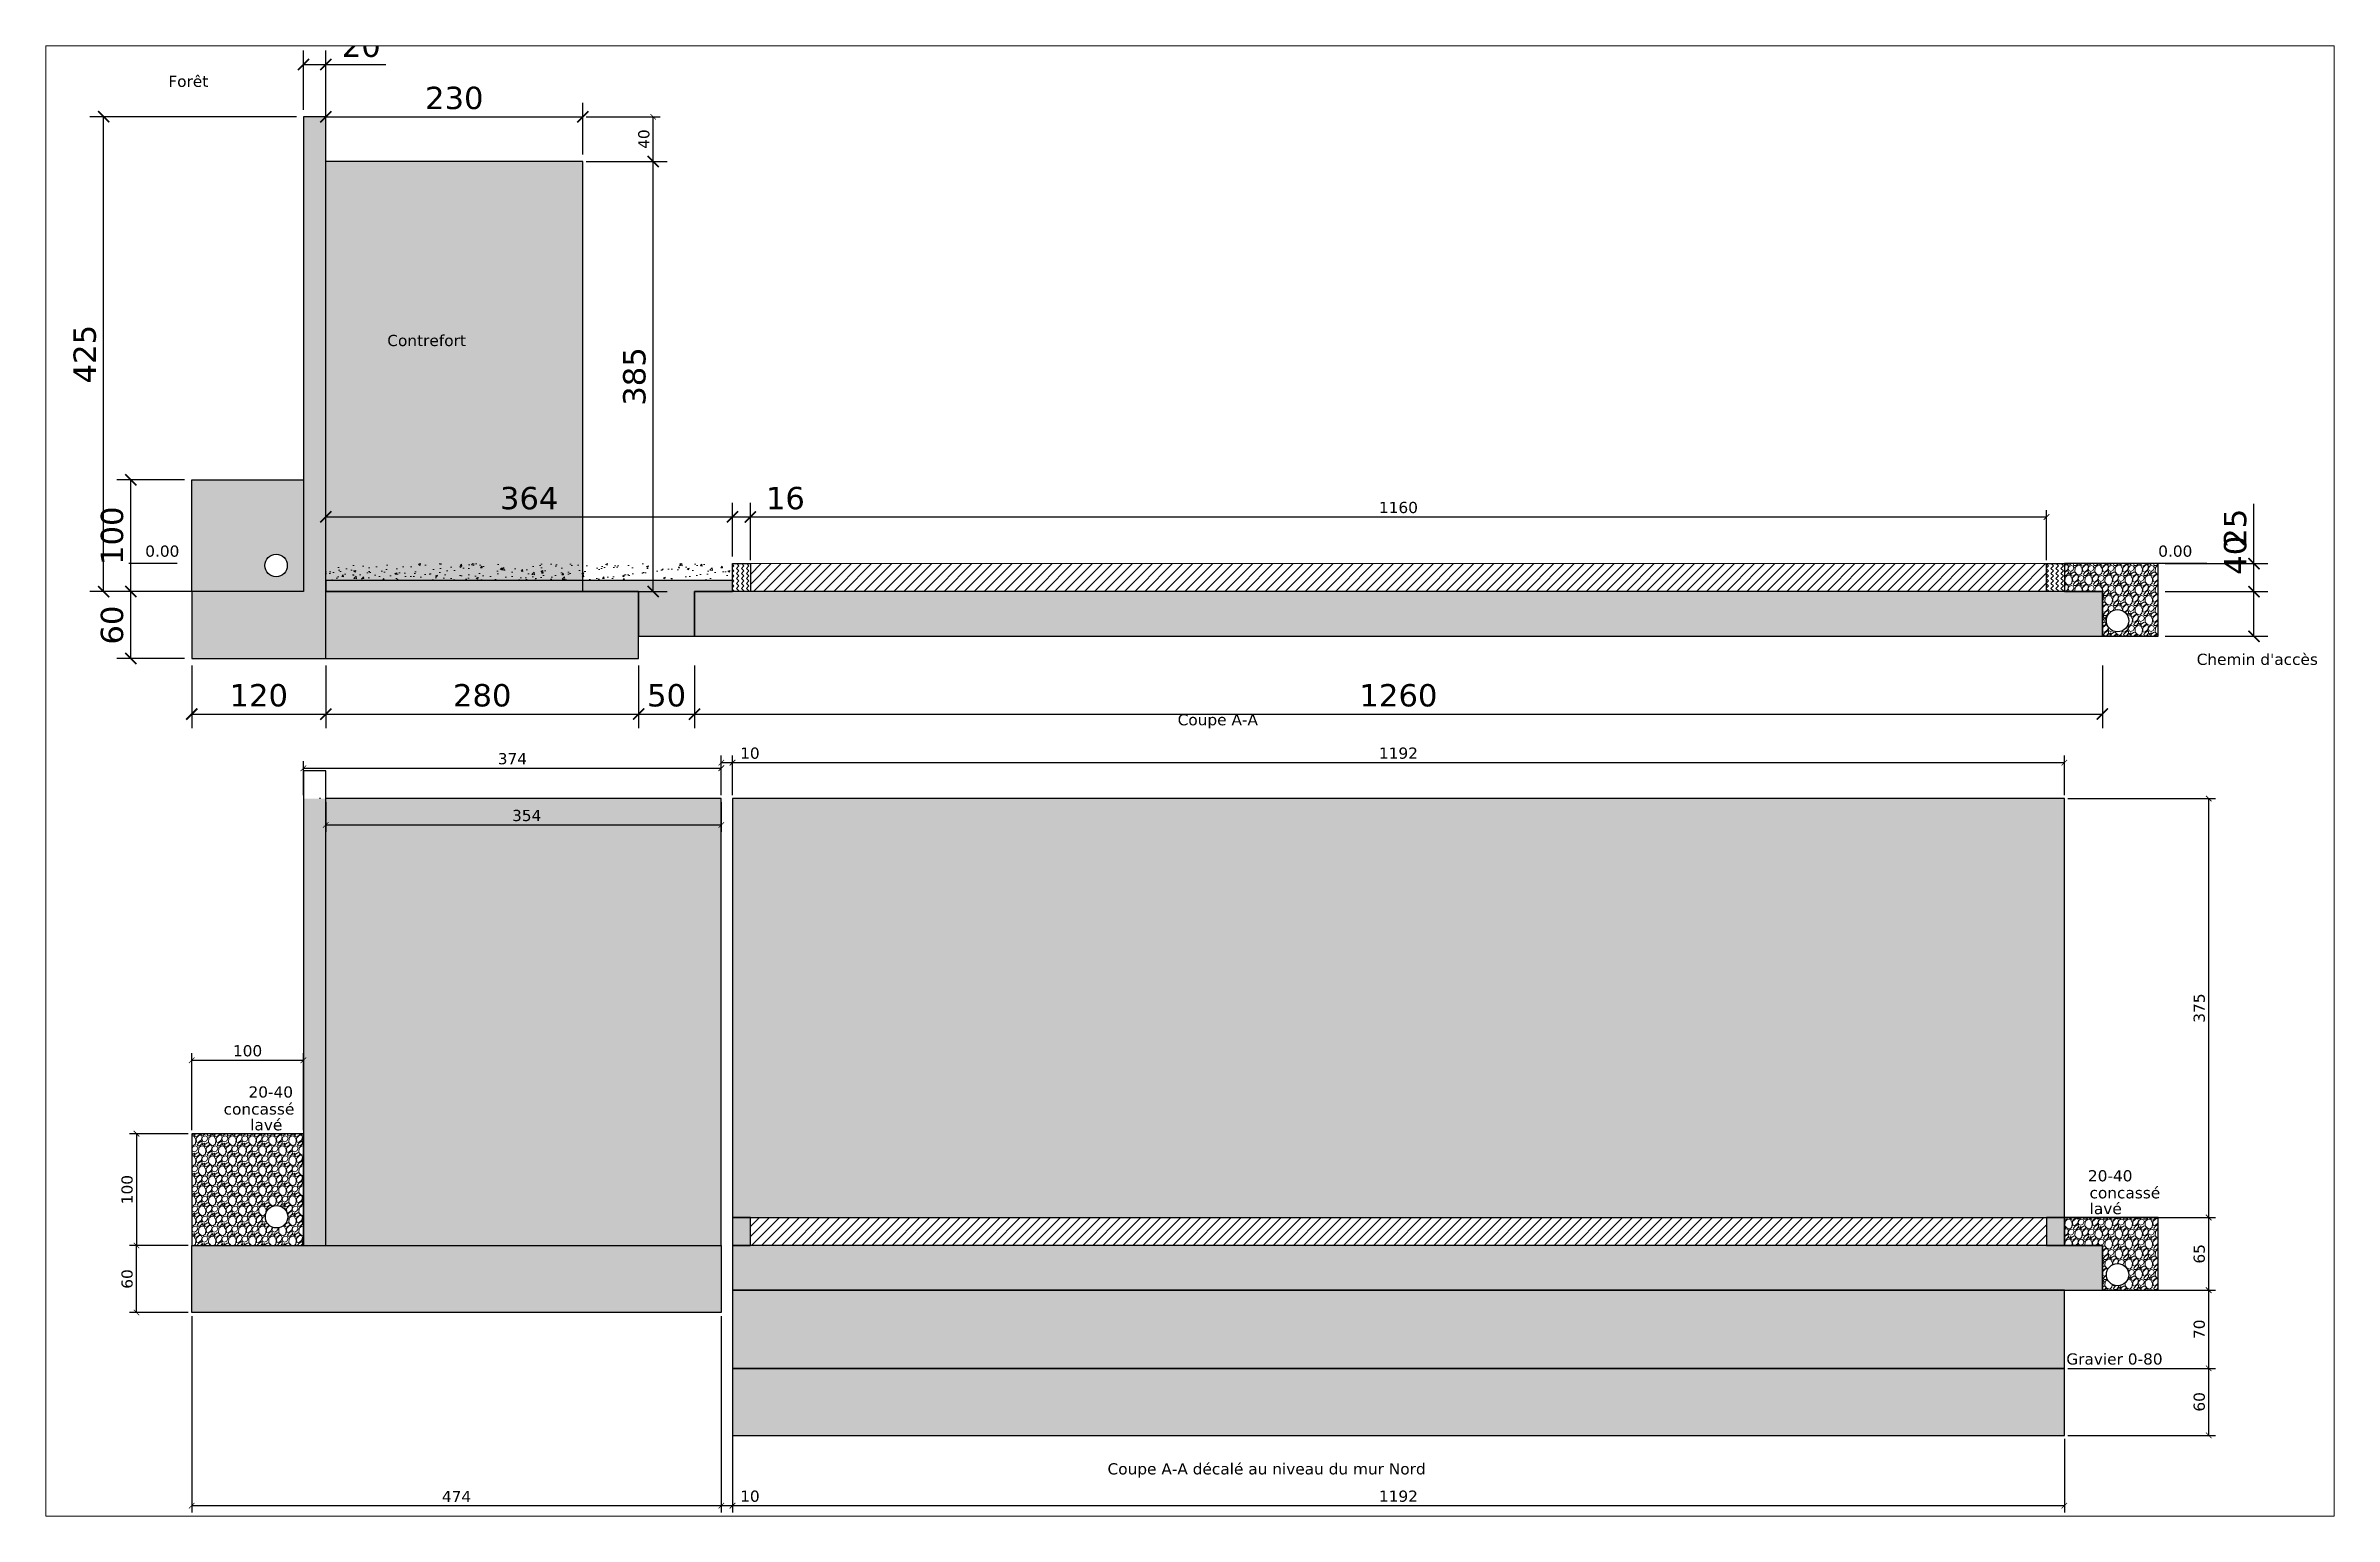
# Paper-space layout 'coupes-fondationA-A' of a CAD drawing. Header units: centimetres. Extents: x -77 to 333, y -24 to 239.
# The model-space entities are those that its viewports show. They can reach past a viewport. Long polylines and large blocks are cut down to what shows.
import ezdxf

# ---------------------------------------------------------------- set-up
doc = ezdxf.new("R2010")
doc.units = ezdxf.units.CM
doc.header["$PDMODE"] = 34
doc.header["$PDSIZE"] = 100
for name, color, linetype in [('Dimensions', 6, 'Continuous'), ('Gravier', 120, 'Continuous'), ('Isolant pourtour radier', 36, 'Continuous'), ('Misapor', 4, 'Continuous'), ('Mur de soutenement-fondations', 242, 'Continuous'), ('Title Block', 250, 'Continuous')]:
    doc.layers.add(name, color=color, linetype=linetype)
doc.layers.add('hatches', color=253, linetype='Continuous', lineweight=5)
doc.styles.add('Seb', font='Verdana.ttf')
doc.dimstyles.new('d', dxfattribs={"dimtxt": 1, "dimasz": 1, "dimexe": 1.25, "dimexo": 0.625, "dimtad": 1, "dimdec": 1, "dimlfac": 0.1, "dimtxsty": 'Seb', "dimblk": 'ARCHTICK', "dimblk1": 'ARCHTICK', "dimblk2": 'ARCHTICK', "dimcen": 2.5, "dimclrd": 256, "dimclre": 256, "dimadec": 0, "dimazin": 0, "dimtfac": 1, "dimtdec": 1, "dimtmove": 0, "dimatfit": 3, "dimldrblk": 'ARCHTICK', "dimfxl": 1, "dimlwd": -1, "dimlwe": -1, "dimarcsym": 0})
pattern_1 = [(95, (-7e-12, -38153.97), (140.09465, 117.55338), [19.05, -209.55]), (40, (-7e-12, -38153.97), (-160.01845, 110.17673), [15.24, -167.6406]), (145.45144, (11.67, -38144.18), (-19.9238, 227.7301), [16.19, -178.09024]), (91.1842, (-35.92, -38118.05), (221.41024, 161.9534), [28.575, -314.325]), (141.63556, (-17.47, -38104.56), (-7.0866, 342.82676), [24.285, -267.1356]), (36.18415, (-35.92, -38118.05), (-7.0866, 342.8268), [22.86, -251.4597]), (66, (-8.98, -38109.07), (179.51998, 34.89515), [19.05, -209.55]), (11, (-8.98, -38109.07), (-86.53993, 173.9412), [15.24, -167.64]), (116.45145, (5.98, -38106.16), (92.98005, 208.83634), [16.19, -178.08994]), (82.5, (-7e-12, -38153.97), (-57.60547, 61.973414), [0, -165.608, 0, -170.18, 0, -168.275]), (52.5, (-7e-12, -38153.97), (-23.58973, 118.087), [0, -97.028, 0, -161.798, 0, -64.135]), (12.5, (-40.05, -38194.024), (99.927863, 91.826196), [0, -63.5, 0, -198.12, 0, -262.89]), (2.5, (-58.01, -38211.98), (86.7639, 122.72239), [0, -82.55, 0, -131.572, 0, -186.69])]
pattern_2 = [(45, (0, 0), (4e-15, 44.9012806), [31.75, -31.75]), (135, (22.45, 22.45), (-44.9012806, 4e-15), [31.75, -31.75])]

# ---------------------------------------------------------------- blocks, each defined once
blk = doc.blocks.new('_ArchTick')
at = {"color": 0, "linetype": 'ByBlock', "const_width": 0.15}
blk.add_lwpolyline([(-0.5, -0.5), (0.5, 0.5)], dxfattribs=at)
blk = doc.blocks.new('*D151')
at = {"layer": 'Defpoints', "color": 0, "transparency": 16777216}
for p in [(59866, -105636), (60411, -105636), (60411, -106236)]:
    blk.add_point(p, dxfattribs=at)
at = {"layer": 'Dimensions', "transparency": 16777216}
for p, q in [((60348, -105636), (59741, -105636)), ((59866, -106236), (59866, -105636)), ((60348, -106236), (59741, -106236))]:
    blk.add_line(p, q, dxfattribs=at)
at = {"layer": 'Dimensions', "transparency": 16777216, "xscale": 100, "yscale": 100, "zscale": 100}
for p, rotation in [((59866, -105636), 90), ((59866, -106236), 270)]:
    blk.add_blockref('_ArchTick', p, dxfattribs=dict(at, rotation=rotation))
at = {"layer": 'Dimensions', "color": 0, "transparency": 16777216, "insert": (59699, -105936), "char_height": 200, "attachment_point": 5, "rotation": 90, "style": 'Seb'}
blk.add_mtext('60', dxfattribs=at)
blk = doc.blocks.new('*D152')
at = {"layer": 'Defpoints', "color": 0, "transparency": 16777216}
for p in [(59866, -104636), (60411, -104636), (60411, -105636)]:
    blk.add_point(p, dxfattribs=at)
at = {"layer": 'Dimensions', "transparency": 16777216}
for p, q in [((60348, -104636), (59741, -104636)), ((59866, -105636), (59866, -104636)), ((60348, -105636), (59741, -105636))]:
    blk.add_line(p, q, dxfattribs=at)
at = {"layer": 'Dimensions', "transparency": 16777216, "xscale": 100, "yscale": 100, "zscale": 100}
for p, rotation in [((59866, -104636), 90), ((59866, -105636), 270)]:
    blk.add_blockref('_ArchTick', p, dxfattribs=dict(at, rotation=rotation))
at = {"layer": 'Dimensions', "color": 0, "transparency": 16777216, "insert": (59699, -105136), "char_height": 200, "attachment_point": 5, "rotation": 90, "style": 'Seb'}
blk.add_mtext('100', dxfattribs=at)
blk = doc.blocks.new('*D153')
at = {"layer": 'Defpoints', "color": 0, "transparency": 16777216}
for p in [(59623, -101386), (61411, -101386), (61411, -105636)]:
    blk.add_point(p, dxfattribs=at)
at = {"layer": 'Dimensions', "transparency": 16777216}
for p, q in [((61348, -101386), (59498, -101386)), ((59623, -105636), (59623, -101386)), ((61348, -105636), (59498, -105636))]:
    blk.add_line(p, q, dxfattribs=at)
at = {"layer": 'Dimensions', "transparency": 16777216, "xscale": 100, "yscale": 100, "zscale": 100}
for p, rotation in [((59623, -101386), 90), ((59623, -105636), 270)]:
    blk.add_blockref('_ArchTick', p, dxfattribs=dict(at, rotation=rotation))
at = {"layer": 'Dimensions', "color": 0, "transparency": 16777216, "insert": (59455, -103511), "char_height": 200, "attachment_point": 5, "rotation": 90, "style": 'Seb'}
blk.add_mtext('425', dxfattribs=at)
blk = doc.blocks.new('*D154')
at = {"layer": 'Defpoints', "color": 0, "transparency": 16777216}
for p in [(63911, -101786), (64541, -101786), (63911, -105636)]:
    blk.add_point(p, dxfattribs=at)
at = {"layer": 'Dimensions', "transparency": 16777216}
for p, q in [((63973, -101786), (64666, -101786)), ((64541, -105636), (64541, -101786)), ((63973, -105636), (64666, -105636))]:
    blk.add_line(p, q, dxfattribs=at)
at = {"layer": 'Dimensions', "transparency": 16777216, "xscale": 100, "yscale": 100, "zscale": 100}
for p, rotation in [((64541, -101786), 90), ((64541, -105636), 270)]:
    blk.add_blockref('_ArchTick', p, dxfattribs=dict(at, rotation=rotation))
at = {"layer": 'Dimensions', "color": 0, "transparency": 16777216, "insert": (64374, -103711), "char_height": 200, "attachment_point": 5, "rotation": 90, "style": 'Seb'}
blk.add_mtext('385', dxfattribs=at)
blk = doc.blocks.new('*D155')
at = {"layer": 'Defpoints', "color": 0, "transparency": 16777216}
for p in [(63911, -101386), (61611, -101786), (63911, -101786)]:
    blk.add_point(p, dxfattribs=at)
at = {"layer": 'Dimensions', "transparency": 16777216}
for p, q in [((61611, -101723), (61611, -101261)), ((63911, -101723), (63911, -101261)), ((61611, -101386), (63911, -101386))]:
    blk.add_line(p, q, dxfattribs=at)
at = {"layer": 'Dimensions', "transparency": 16777216, "xscale": 100, "yscale": 100, "zscale": 100, "rotation": 180}
blk.add_blockref('_ArchTick', (61611, -101386), dxfattribs=at)
at = {"layer": 'Dimensions', "transparency": 16777216, "xscale": 100, "yscale": 100, "zscale": 100}
blk.add_blockref('_ArchTick', (63911, -101386), dxfattribs=at)
at = {"layer": 'Dimensions', "color": 0, "transparency": 16777216, "insert": (62761, -101219), "char_height": 200, "attachment_point": 5, "style": 'Seb'}
blk.add_mtext('230', dxfattribs=at)
blk = doc.blocks.new('*D156')
at = {"layer": 'Defpoints', "color": 0, "transparency": 16777216}
for p in [(65251, -104968), (61611, -105386), (65251, -105386)]:
    blk.add_point(p, dxfattribs=at)
at = {"layer": 'Dimensions', "transparency": 16777216}
for p, q in [((61611, -105323), (61611, -104843)), ((65251, -105323), (65251, -104843)), ((61611, -104968), (65251, -104968))]:
    blk.add_line(p, q, dxfattribs=at)
at = {"layer": 'Dimensions', "transparency": 16777216, "xscale": 100, "yscale": 100, "zscale": 100, "rotation": 180}
blk.add_blockref('_ArchTick', (61611, -104968), dxfattribs=at)
at = {"layer": 'Dimensions', "transparency": 16777216, "xscale": 100, "yscale": 100, "zscale": 100}
blk.add_blockref('_ArchTick', (65251, -104968), dxfattribs=at)
at = {"layer": 'Dimensions', "color": 0, "transparency": 16777216, "insert": (63431, -104801), "char_height": 200, "attachment_point": 5, "style": 'Seb'}
blk.add_mtext('364', dxfattribs=at)
blk = doc.blocks.new('*D157')
at = {"layer": 'Defpoints', "color": 0, "transparency": 16777216}
for p in [(65411, -104968), (65251, -105386), (65411, -105386)]:
    blk.add_point(p, dxfattribs=at)
at = {"layer": 'Dimensions', "transparency": 16777216}
for p, q in [((65251, -105323), (65251, -104843)), ((65411, -105323), (65411, -104843)), ((65251, -104968), (65411, -104968)), ((65411, -104968), (65937, -104968))]:
    blk.add_line(p, q, dxfattribs=at)
at = {"layer": 'Dimensions', "transparency": 16777216, "xscale": 100, "yscale": 100, "zscale": 100, "rotation": 180}
blk.add_blockref('_ArchTick', (65251, -104968), dxfattribs=at)
at = {"layer": 'Dimensions', "transparency": 16777216, "xscale": 100, "yscale": 100, "zscale": 100}
blk.add_blockref('_ArchTick', (65411, -104968), dxfattribs=at)
at = {"layer": 'Dimensions', "color": 0, "transparency": 16777216, "insert": (65724, -104801), "char_height": 200, "attachment_point": 5, "style": 'Seb'}
blk.add_mtext('16', dxfattribs=at)
blk = doc.blocks.new('*D158')
at = {"layer": 'Defpoints', "color": 0, "transparency": 16777216}
for p in [(60411, -106236), (61611, -106236), (61611, -106733)]:
    blk.add_point(p, dxfattribs=at)
at = {"layer": 'Dimensions', "transparency": 16777216}
for p, q in [((60411, -106298), (60411, -106858)), ((61611, -106298), (61611, -106858)), ((60411, -106733), (61611, -106733))]:
    blk.add_line(p, q, dxfattribs=at)
at = {"layer": 'Dimensions', "transparency": 16777216, "xscale": 100, "yscale": 100, "zscale": 100, "rotation": 180}
blk.add_blockref('_ArchTick', (60411, -106733), dxfattribs=at)
at = {"layer": 'Dimensions', "transparency": 16777216, "xscale": 100, "yscale": 100, "zscale": 100}
blk.add_blockref('_ArchTick', (61611, -106733), dxfattribs=at)
at = {"layer": 'Dimensions', "color": 0, "transparency": 16777216, "insert": (61011, -106566), "char_height": 200, "attachment_point": 5, "style": 'Seb'}
blk.add_mtext('120', dxfattribs=at)
blk = doc.blocks.new('*D159')
at = {"layer": 'Defpoints', "color": 0, "transparency": 16777216}
for p in [(61611, -106236), (64411, -106236), (64411, -106733)]:
    blk.add_point(p, dxfattribs=at)
at = {"layer": 'Dimensions', "transparency": 16777216}
for p, q in [((61611, -106298), (61611, -106858)), ((64411, -106298), (64411, -106858)), ((61611, -106733), (64411, -106733))]:
    blk.add_line(p, q, dxfattribs=at)
at = {"layer": 'Dimensions', "transparency": 16777216, "xscale": 100, "yscale": 100, "zscale": 100, "rotation": 180}
blk.add_blockref('_ArchTick', (61611, -106733), dxfattribs=at)
at = {"layer": 'Dimensions', "transparency": 16777216, "xscale": 100, "yscale": 100, "zscale": 100}
blk.add_blockref('_ArchTick', (64411, -106733), dxfattribs=at)
at = {"layer": 'Dimensions', "color": 0, "transparency": 16777216, "insert": (63011, -106566), "char_height": 200, "attachment_point": 5, "style": 'Seb'}
blk.add_mtext('280', dxfattribs=at)
blk = doc.blocks.new('*D160')
at = {"layer": 'Defpoints', "color": 0, "transparency": 16777216}
for p in [(64411, -106236), (64911, -106236), (64911, -106733)]:
    blk.add_point(p, dxfattribs=at)
at = {"layer": 'Dimensions', "transparency": 16777216}
for p, q in [((64411, -106298), (64411, -106858)), ((64911, -106298), (64911, -106858)), ((64411, -106733), (64911, -106733))]:
    blk.add_line(p, q, dxfattribs=at)
at = {"layer": 'Dimensions', "transparency": 16777216, "xscale": 100, "yscale": 100, "zscale": 100, "rotation": 180}
blk.add_blockref('_ArchTick', (64411, -106733), dxfattribs=at)
at = {"layer": 'Dimensions', "transparency": 16777216, "xscale": 100, "yscale": 100, "zscale": 100}
blk.add_blockref('_ArchTick', (64911, -106733), dxfattribs=at)
at = {"layer": 'Dimensions', "color": 0, "transparency": 16777216, "insert": (64661, -106566), "char_height": 200, "attachment_point": 5, "style": 'Seb'}
blk.add_mtext('50', dxfattribs=at)
blk = doc.blocks.new('*D161')
at = {"layer": 'Defpoints', "color": 0, "transparency": 16777216}
for p in [(64911, -106236), (77511, -106236), (77511, -106733)]:
    blk.add_point(p, dxfattribs=at)
at = {"layer": 'Dimensions', "transparency": 16777216}
for p, q in [((64911, -106298), (64911, -106858)), ((77511, -106298), (77511, -106858)), ((64911, -106733), (77511, -106733))]:
    blk.add_line(p, q, dxfattribs=at)
at = {"layer": 'Dimensions', "transparency": 16777216, "xscale": 100, "yscale": 100, "zscale": 100, "rotation": 180}
blk.add_blockref('_ArchTick', (64911, -106733), dxfattribs=at)
at = {"layer": 'Dimensions', "transparency": 16777216, "xscale": 100, "yscale": 100, "zscale": 100}
blk.add_blockref('_ArchTick', (77511, -106733), dxfattribs=at)
at = {"layer": 'Dimensions', "color": 0, "transparency": 16777216, "insert": (71211, -106566), "char_height": 200, "attachment_point": 5, "style": 'Seb'}
blk.add_mtext('1260', dxfattribs=at)
blk = doc.blocks.new('*D162')
at = {"layer": 'Defpoints', "color": 0, "transparency": 16777216}
for p in [(61611, -100919), (61411, -101386), (61611, -101386)]:
    blk.add_point(p, dxfattribs=at)
at = {"layer": 'Dimensions', "transparency": 16777216}
for p, q in [((61411, -101323), (61411, -100794)), ((61411, -100919), (61611, -100919)), ((61611, -101323), (61611, -100794)), ((61611, -100919), (62148, -100919))]:
    blk.add_line(p, q, dxfattribs=at)
at = {"layer": 'Dimensions', "transparency": 16777216, "xscale": 100, "yscale": 100, "zscale": 100, "rotation": 180}
blk.add_blockref('_ArchTick', (61411, -100919), dxfattribs=at)
at = {"layer": 'Dimensions', "transparency": 16777216, "xscale": 100, "yscale": 100, "zscale": 100}
blk.add_blockref('_ArchTick', (61611, -100919), dxfattribs=at)
at = {"layer": 'Dimensions', "color": 0, "transparency": 16777216, "insert": (61929, -100752), "char_height": 200, "attachment_point": 5, "style": 'Seb'}
blk.add_mtext('20', dxfattribs=at)
blk = doc.blocks.new('*D163')
at = {"layer": 'Defpoints', "color": 0, "transparency": 16777216}
for p in [(78011, -105636), (78868, -105636), (78011, -106036)]:
    blk.add_point(p, dxfattribs=at)
at = {"layer": 'Dimensions', "transparency": 16777216}
for p, q in [((78868, -105636), (78868, -105086)), ((78073, -105636), (78993, -105636)), ((78868, -106036), (78868, -105636)), ((78073, -106036), (78993, -106036))]:
    blk.add_line(p, q, dxfattribs=at)
at = {"layer": 'Dimensions', "transparency": 16777216, "xscale": 100, "yscale": 100, "zscale": 100}
for p, rotation in [((78868, -105636), 90), ((78868, -106036), 270)]:
    blk.add_blockref('_ArchTick', p, dxfattribs=dict(at, rotation=rotation))
at = {"layer": 'Dimensions', "color": 0, "transparency": 16777216, "insert": (78701, -105311), "char_height": 200, "attachment_point": 5, "rotation": 90, "style": 'Seb'}
blk.add_mtext('40', dxfattribs=at)
blk = doc.blocks.new('*D164')
at = {"layer": 'Defpoints', "color": 0, "transparency": 16777216}
for p in [(78011, -105386), (78868, -105386), (78011, -105636)]:
    blk.add_point(p, dxfattribs=at)
at = {"layer": 'Dimensions', "transparency": 16777216}
for p, q in [((78868, -105386), (78868, -104852)), ((78073, -105386), (78993, -105386)), ((78868, -105636), (78868, -105386)), ((78073, -105636), (78993, -105636))]:
    blk.add_line(p, q, dxfattribs=at)
at = {"layer": 'Dimensions', "transparency": 16777216, "xscale": 100, "yscale": 100, "zscale": 100}
for p, rotation in [((78868, -105386), 90), ((78868, -105636), 270)]:
    blk.add_blockref('_ArchTick', p, dxfattribs=dict(at, rotation=rotation))
at = {"layer": 'Dimensions', "color": 0, "transparency": 16777216, "insert": (78701, -105069), "char_height": 200, "attachment_point": 5, "rotation": 90, "style": 'Seb'}
blk.add_mtext('25', dxfattribs=at)
blk = doc.blocks.new('*D168')
at = {"layer": 'Defpoints', "color": 0}
for p in [(77011, -104968), (65411, -105386), (77011, -105386)]:
    blk.add_point(p, dxfattribs=at)
at = {"layer": 'Dimensions'}
for p, q in [((65411, -105355), (65411, -104906)), ((65411, -104968), (77011, -104968)), ((77011, -105355), (77011, -104906))]:
    blk.add_line(p, q, dxfattribs=at)
at = {"layer": 'Dimensions', "xscale": 50, "yscale": 50, "zscale": 50, "rotation": 180}
blk.add_blockref('_ArchTick', (65411, -104968), dxfattribs=at)
at = {"layer": 'Dimensions', "xscale": 50, "yscale": 50, "zscale": 50}
blk.add_blockref('_ArchTick', (77011, -104968), dxfattribs=at)
at = {"layer": 'Dimensions', "color": 0, "insert": (71211, -104884), "char_height": 100, "attachment_point": 5, "style": 'Seb'}
blk.add_mtext('1160', dxfattribs=at)
blk = doc.blocks.new('*D171')
at = {"layer": 'Defpoints', "color": 0}
for p in [(63911, -101386), (64541, -101386), (63911, -101786)]:
    blk.add_point(p, dxfattribs=at)
at = {"layer": 'Dimensions'}
for p, q in [((63942, -101386), (64604, -101386)), ((64541, -101786), (64541, -101386)), ((63942, -101786), (64604, -101786))]:
    blk.add_line(p, q, dxfattribs=at)
at = {"layer": 'Dimensions', "xscale": 50, "yscale": 50, "zscale": 50}
for p, rotation in [((64541, -101386), 90), ((64541, -101786), 270)]:
    blk.add_blockref('_ArchTick', p, dxfattribs=dict(at, rotation=rotation))
at = {"layer": 'Dimensions', "color": 0, "insert": (64458, -101586), "char_height": 100, "attachment_point": 5, "rotation": 90, "style": 'Seb'}
blk.add_mtext('40', dxfattribs=at)
blk = doc.blocks.new('*D180')
at = {"layer": 'Defpoints', "color": 0}
for p in [(60411, -112089), (65151, -112089), (65151, -113818)]:
    blk.add_point(p, dxfattribs=at)
at = {"layer": 'Dimensions'}
for p, q in [((60411, -112121), (60411, -113880)), ((65151, -112121), (65151, -113880)), ((60411, -113818), (65151, -113818))]:
    blk.add_line(p, q, dxfattribs=at)
at = {"layer": 'Dimensions', "xscale": 50, "yscale": 50, "zscale": 50, "rotation": 180}
blk.add_blockref('_ArchTick', (60411, -113818), dxfattribs=at)
at = {"layer": 'Dimensions', "xscale": 50, "yscale": 50, "zscale": 50}
blk.add_blockref('_ArchTick', (65151, -113818), dxfattribs=at)
at = {"layer": 'Dimensions', "color": 0, "insert": (62781, -113736), "char_height": 100, "attachment_point": 5, "style": 'Seb'}
blk.add_mtext('474', dxfattribs=at)
blk = doc.blocks.new('*D179')
at = {"layer": 'Defpoints', "color": 0}
for p in [(65151, -112089), (65251, -112089), (65251, -113818)]:
    blk.add_point(p, dxfattribs=at)
at = {"layer": 'Dimensions'}
for p, q in [((65151, -112121), (65151, -113880)), ((65251, -112121), (65251, -113880)), ((65151, -113818), (65251, -113818)), ((65251, -113818), (65513, -113818))]:
    blk.add_line(p, q, dxfattribs=at)
at = {"layer": 'Dimensions', "xscale": 50, "yscale": 50, "zscale": 50, "rotation": 180}
blk.add_blockref('_ArchTick', (65151, -113818), dxfattribs=at)
at = {"layer": 'Dimensions', "xscale": 50, "yscale": 50, "zscale": 50}
blk.add_blockref('_ArchTick', (65251, -113818), dxfattribs=at)
at = {"layer": 'Dimensions', "color": 0, "insert": (65407, -113734), "char_height": 100, "attachment_point": 5, "style": 'Seb'}
blk.add_mtext('10', dxfattribs=at)
blk = doc.blocks.new('*D177')
at = {"layer": 'Defpoints', "color": 0}
for p in [(61411, -109831), (60411, -110489), (61411, -110489)]:
    blk.add_point(p, dxfattribs=at)
at = {"layer": 'Dimensions'}
for p, q in [((60411, -110458), (60411, -109768)), ((61411, -110458), (61411, -109768)), ((60411, -109831), (61411, -109831))]:
    blk.add_line(p, q, dxfattribs=at)
at = {"layer": 'Dimensions', "xscale": 50, "yscale": 50, "zscale": 50, "rotation": 180}
blk.add_blockref('_ArchTick', (60411, -109831), dxfattribs=at)
at = {"layer": 'Dimensions', "xscale": 50, "yscale": 50, "zscale": 50}
blk.add_blockref('_ArchTick', (61411, -109831), dxfattribs=at)
at = {"layer": 'Dimensions', "color": 0, "insert": (60911, -109747), "char_height": 100, "attachment_point": 5, "style": 'Seb'}
blk.add_mtext('100', dxfattribs=at)
blk = doc.blocks.new('*D176')
at = {"layer": 'Defpoints', "color": 0}
for p in [(60411, -110489), (59917, -111489), (60411, -111489)]:
    blk.add_point(p, dxfattribs=at)
at = {"layer": 'Dimensions'}
for p, q in [((60380, -110489), (59855, -110489)), ((59917, -110489), (59917, -111489)), ((60380, -111489), (59855, -111489))]:
    blk.add_line(p, q, dxfattribs=at)
at = {"layer": 'Dimensions', "xscale": 50, "yscale": 50, "zscale": 50}
for p, rotation in [((59917, -110489), 90), ((59917, -111489), 270)]:
    blk.add_blockref('_ArchTick', p, dxfattribs=dict(at, rotation=rotation))
at = {"layer": 'Dimensions', "color": 0, "insert": (59833, -110989), "char_height": 100, "attachment_point": 5, "rotation": 90, "style": 'Seb'}
blk.add_mtext('100', dxfattribs=at)
blk = doc.blocks.new('*D175')
at = {"layer": 'Defpoints', "color": 0}
for p in [(59917, -111489), (60411, -111489), (60411, -112089)]:
    blk.add_point(p, dxfattribs=at)
at = {"layer": 'Dimensions'}
for p, q in [((60380, -111489), (59855, -111489)), ((59917, -112089), (59917, -111489)), ((60380, -112089), (59855, -112089))]:
    blk.add_line(p, q, dxfattribs=at)
at = {"layer": 'Dimensions', "xscale": 50, "yscale": 50, "zscale": 50}
for p, rotation in [((59917, -111489), 90), ((59917, -112089), 270)]:
    blk.add_blockref('_ArchTick', p, dxfattribs=dict(at, rotation=rotation))
at = {"layer": 'Dimensions', "color": 0, "insert": (59833, -111789), "char_height": 100, "attachment_point": 5, "rotation": 90, "style": 'Seb'}
blk.add_mtext('60', dxfattribs=at)
blk = doc.blocks.new('*D178')
at = {"layer": 'Defpoints', "color": 0}
for p in [(65251, -113189), (77171, -113189), (77171, -113818)]:
    blk.add_point(p, dxfattribs=at)
at = {"layer": 'Dimensions'}
for p, q in [((65251, -113221), (65251, -113880)), ((77171, -113221), (77171, -113880)), ((65251, -113818), (77171, -113818))]:
    blk.add_line(p, q, dxfattribs=at)
at = {"layer": 'Dimensions', "xscale": 50, "yscale": 50, "zscale": 50, "rotation": 180}
blk.add_blockref('_ArchTick', (65251, -113818), dxfattribs=at)
at = {"layer": 'Dimensions', "xscale": 50, "yscale": 50, "zscale": 50}
blk.add_blockref('_ArchTick', (77171, -113818), dxfattribs=at)
at = {"layer": 'Dimensions', "color": 0, "insert": (71211, -113734), "char_height": 100, "attachment_point": 5, "style": 'Seb'}
blk.add_mtext('1192', dxfattribs=at)
blk = doc.blocks.new('*D174')
at = {"layer": 'Defpoints', "color": 0}
for p in [(65151, -107217), (61411, -107489), (65151, -107489)]:
    blk.add_point(p, dxfattribs=at)
at = {"layer": 'Dimensions'}
for p, q in [((61411, -107458), (61411, -107154)), ((61411, -107217), (65151, -107217)), ((65151, -107458), (65151, -107154))]:
    blk.add_line(p, q, dxfattribs=at)
at = {"layer": 'Dimensions', "xscale": 50, "yscale": 50, "zscale": 50, "rotation": 180}
blk.add_blockref('_ArchTick', (61411, -107217), dxfattribs=at)
at = {"layer": 'Dimensions', "xscale": 50, "yscale": 50, "zscale": 50}
blk.add_blockref('_ArchTick', (65151, -107217), dxfattribs=at)
at = {"layer": 'Dimensions', "color": 0, "insert": (63281, -107133), "char_height": 100, "attachment_point": 5, "style": 'Seb'}
blk.add_mtext('374', dxfattribs=at)
blk = doc.blocks.new('*D173')
at = {"layer": 'Defpoints', "color": 0}
for p in [(65251, -107167), (65151, -107439), (65251, -107489)]:
    blk.add_point(p, dxfattribs=at)
at = {"layer": 'Dimensions'}
for p, q in [((65151, -107408), (65151, -107104)), ((65251, -107458), (65251, -107104)), ((65151, -107167), (65251, -107167)), ((65251, -107167), (65513, -107167))]:
    blk.add_line(p, q, dxfattribs=at)
at = {"layer": 'Dimensions', "xscale": 50, "yscale": 50, "zscale": 50, "rotation": 180}
blk.add_blockref('_ArchTick', (65151, -107167), dxfattribs=at)
at = {"layer": 'Dimensions', "xscale": 50, "yscale": 50, "zscale": 50}
blk.add_blockref('_ArchTick', (65251, -107167), dxfattribs=at)
at = {"layer": 'Dimensions', "color": 0, "insert": (65407, -107083), "char_height": 100, "attachment_point": 5, "style": 'Seb'}
blk.add_mtext('10', dxfattribs=at)
blk = doc.blocks.new('*D172')
at = {"layer": 'Defpoints', "color": 0}
for p in [(77171, -107167), (65251, -107439), (77171, -107489)]:
    blk.add_point(p, dxfattribs=at)
at = {"layer": 'Dimensions'}
for p, q in [((65251, -107408), (65251, -107104)), ((77171, -107458), (77171, -107104)), ((65251, -107167), (77171, -107167))]:
    blk.add_line(p, q, dxfattribs=at)
at = {"layer": 'Dimensions', "xscale": 50, "yscale": 50, "zscale": 50, "rotation": 180}
blk.add_blockref('_ArchTick', (65251, -107167), dxfattribs=at)
at = {"layer": 'Dimensions', "xscale": 50, "yscale": 50, "zscale": 50}
blk.add_blockref('_ArchTick', (77171, -107167), dxfattribs=at)
at = {"layer": 'Dimensions', "color": 0, "insert": (71211, -107083), "char_height": 100, "attachment_point": 5, "style": 'Seb'}
blk.add_mtext('1192', dxfattribs=at)
blk = doc.blocks.new('*D183')
at = {"layer": 'Defpoints', "color": 0}
for p in [(77171, -112589), (78463, -112589), (77171, -113189)]:
    blk.add_point(p, dxfattribs=at)
at = {"layer": 'Dimensions'}
for p, q in [((77202, -112589), (78525, -112589)), ((78463, -113189), (78463, -112589)), ((77202, -113189), (78525, -113189))]:
    blk.add_line(p, q, dxfattribs=at)
at = {"layer": 'Dimensions', "xscale": 50, "yscale": 50, "zscale": 50}
for p, rotation in [((78463, -112589), 90), ((78463, -113189), 270)]:
    blk.add_blockref('_ArchTick', p, dxfattribs=dict(at, rotation=rotation))
at = {"layer": 'Dimensions', "color": 0, "insert": (78379, -112889), "char_height": 100, "attachment_point": 5, "rotation": 90, "style": 'Seb'}
blk.add_mtext('60', dxfattribs=at)
blk = doc.blocks.new('*D182')
at = {"layer": 'Defpoints', "color": 0}
for p in [(77171, -111889), (78463, -111889), (77171, -112589)]:
    blk.add_point(p, dxfattribs=at)
at = {"layer": 'Dimensions'}
for p, q in [((77202, -111889), (78525, -111889)), ((78463, -112589), (78463, -111889)), ((77202, -112589), (78525, -112589))]:
    blk.add_line(p, q, dxfattribs=at)
at = {"layer": 'Dimensions', "xscale": 50, "yscale": 50, "zscale": 50}
for p, rotation in [((78463, -111889), 90), ((78463, -112589), 270)]:
    blk.add_blockref('_ArchTick', p, dxfattribs=dict(at, rotation=rotation))
at = {"layer": 'Dimensions', "color": 0, "insert": (78379, -112239), "char_height": 100, "attachment_point": 5, "rotation": 90, "style": 'Seb'}
blk.add_mtext('70', dxfattribs=at)
blk = doc.blocks.new('*D181')
at = {"layer": 'Defpoints', "color": 0}
for p in [(78011, -111239), (78463, -111239), (78011, -111889)]:
    blk.add_point(p, dxfattribs=at)
at = {"layer": 'Dimensions'}
for p, q in [((78042, -111239), (78525, -111239)), ((78463, -111889), (78463, -111239)), ((78042, -111889), (78525, -111889))]:
    blk.add_line(p, q, dxfattribs=at)
at = {"layer": 'Dimensions', "xscale": 50, "yscale": 50, "zscale": 50}
for p, rotation in [((78463, -111239), 90), ((78463, -111889), 270)]:
    blk.add_blockref('_ArchTick', p, dxfattribs=dict(at, rotation=rotation))
at = {"layer": 'Dimensions', "color": 0, "insert": (78379, -111564), "char_height": 100, "attachment_point": 5, "rotation": 90, "style": 'Seb'}
blk.add_mtext('65', dxfattribs=at)
blk = doc.blocks.new('*D170')
at = {"layer": 'Defpoints', "color": 0}
for p in [(77171, -107489), (78463, -107489), (77171, -111239)]:
    blk.add_point(p, dxfattribs=at)
at = {"layer": 'Dimensions'}
for p, q in [((77202, -107489), (78525, -107489)), ((78463, -111239), (78463, -107489)), ((77202, -111239), (78525, -111239))]:
    blk.add_line(p, q, dxfattribs=at)
at = {"layer": 'Dimensions', "xscale": 50, "yscale": 50, "zscale": 50}
for p, rotation in [((78463, -107489), 90), ((78463, -111239), 270)]:
    blk.add_blockref('_ArchTick', p, dxfattribs=dict(at, rotation=rotation))
at = {"layer": 'Dimensions', "color": 0, "insert": (78379, -109364), "char_height": 100, "attachment_point": 5, "rotation": 90, "style": 'Seb'}
blk.add_mtext('375', dxfattribs=at)
blk = doc.blocks.new('*D230')
at = {"layer": 'Defpoints', "color": 0}
for p in [(61611, -107489), (65151, -107489), (65151, -107725)]:
    blk.add_point(p, dxfattribs=at)
at = {"layer": 'Dimensions'}
for p, q in [((61611, -107521), (61611, -107787)), ((65151, -107521), (65151, -107787)), ((61611, -107725), (65151, -107725))]:
    blk.add_line(p, q, dxfattribs=at)
at = {"layer": 'Dimensions', "xscale": 50, "yscale": 50, "zscale": 50, "rotation": 180}
blk.add_blockref('_ArchTick', (61611, -107725), dxfattribs=at)
at = {"layer": 'Dimensions', "xscale": 50, "yscale": 50, "zscale": 50}
blk.add_blockref('_ArchTick', (65151, -107725), dxfattribs=at)
at = {"layer": 'Dimensions', "color": 0, "insert": (63409, -107641), "char_height": 100, "attachment_point": 5, "style": 'Seb'}
blk.add_mtext('354', dxfattribs=at)

msp = doc.modelspace()

# ---------------------------------------------------------------- hatches: boundary and pattern name
at = {"layer": 'Gravier'}
h = msp.add_hatch(dxfattribs=at)
h.set_pattern_fill('GRAVEL', color=256, scale=5, angle=45)
h.paths.add_polyline_path([(65250.98, -112589.44), (77170.98, -112589.44), (77170.98, -111889.44), (65250.98, -111889.44)])
h = msp.add_hatch(dxfattribs=at)
h.set_pattern_fill('GRAVEL', color=256, scale=5, angle=45)
h.paths.add_polyline_path([(65250.98, -112589.44), (77170.98, -112589.44), (77170.98, -111889.44), (65250.98, -111889.44)])
at = {"layer": 'hatches'}
h = msp.add_hatch(dxfattribs=at)
h.set_pattern_fill('AR-CONC', color=256)
h.paths.add_polyline_path([(61610.98, -101385.77), (61410.98, -101385.77), (61410.98, -105635.77), (60410.98, -105635.77), (60410.98, -106235.77), (61610.98, -106235.77)])
h.paths.add_polyline_path([(64410.98, -105635.77), (61610.98, -105635.77), (61610.98, -106235.77), (64410.98, -106235.77)])
h = msp.add_hatch(dxfattribs=at)
h.set_pattern_fill('AR-CONC', color=256, angle=45)
edge = h.paths.add_edge_path()
edge.add_line((61610.98, -105635.77), (63910.98, -105635.77))
edge.add_line((63910.98, -105635.77), (63910.98, -101785.77))
edge.add_line((63910.98, -101785.77), (61610.98, -101785.77))
h = msp.add_hatch(dxfattribs=at)
h.set_pattern_fill('GRAVEL', color=256, scale=5, angle=45)
h.paths.add_polyline_path([(61266.5, -105402.67, 1), (61066.5, -105402.67, 1)], flags=16)
h.paths.add_polyline_path([(60410.98, -105635.77), (60410.98, -104635.77), (61410.98, -104635.77), (61410.98, -105635.77)])
h.paths.add_polyline_path([(61610.98, -105635.77), (64410.98, -105635.77), (64410.98, -106035.77), (64910.98, -106035.77), (64910.98, -105635.77), (65250.98, -105635.77), (65250.98, -105535.77), (61610.98, -105535.77)])
h = msp.add_hatch(dxfattribs=at)
h.set_pattern_fill('AR-CONC', color=256)
h.set_pattern_definition([(50, (-1e-11, -36000), (182.18467, -15.93909), [19.05, -209.55]), (355, (-1e-11, -36000), (-35.24342, 191.05685), [15.24, -167.6406]), (100.45144, (15.18, -36001.33), (146.94125, 175.11775), [16.19, -178.09024]), (46.1842, (-1e-11, -35949.2), (271.07904, -42.04233), [28.575, -314.325]), (96.63556, (22.6, -35952.7), (237.4041, 247.4261), [24.285, -267.1356]), (351.18415, (-1e-11, -35949.2), (237.4041, 247.4261), [22.86, -251.4597]), (21, (25.4, -35961.9), (151.6144, -102.2652), [19.05, -209.55]), (326, (25.4, -35961.9), (61.80203, 184.18797), [15.24, -167.64]), (71.45144, (38.03, -35970.42), (213.41642, 81.92277), [16.19, -178.08994]), (37.5, (-1e-11, -36000), (3.088603, 84.55504), [0, -165.608, 0, -170.18, 0, -168.275]), (7.5, (-1e-11, -36000), (66.81966, 100.180575), [0, -97.028, 0, -161.798, 0, -64.135]), (327.5, (-56.64, -36000), (135.590595, -5.728744), [0, -63.5, 0, -198.12, 0, -262.89]), (317.5, (-82.04, -36000), (148.12918, 25.42649), [0, -82.55, 0, -131.572, 0, -186.69])])
h.paths.add_polyline_path([(61610.98, -105385.77), (65250.98, -105385.77), (65250.98, -105535.77), (61610.98, -105535.77)])
h = msp.add_hatch(dxfattribs=at)
h.set_pattern_fill('ZIGZAG', color=256, scale=10, angle=45)
h.set_pattern_definition(pattern_2)
h.paths.add_polyline_path([(65250.98, -105385.77), (65410.98, -105385.77), (65410.98, -105635.77), (65250.98, -105635.77)])
h = msp.add_hatch(dxfattribs=at)
h.set_pattern_fill('ANSI31', color=256, scale=20)
h.paths.add_polyline_path([(65410.98, -105635.77), (77010.98, -105635.77), (77010.98, -105385.77), (65410.98, -105385.77)])
h = msp.add_hatch(dxfattribs=at)
h.set_pattern_fill('ZIGZAG', color=256, scale=10, angle=45)
h.set_pattern_definition(pattern_2)
h.paths.add_polyline_path([(77010.98, -105385.77), (77170.98, -105385.77), (77170.98, -105635.77), (77010.98, -105635.77)])
h = msp.add_hatch(dxfattribs=at)
h.set_pattern_fill('GRAVEL', color=256, scale=5, angle=45)
h.paths.add_polyline_path([(77747.36, -105896.88, 1), (77547.36, -105896.88, 1)], flags=16)
h.paths.add_polyline_path([(77510.98, -106035.77), (78010.98, -106035.77), (78010.98, -105385.77), (77170.98, -105385.77), (77170.98, -105635.77), (77510.98, -105635.77)])
h = msp.add_hatch(dxfattribs=at)
h.set_pattern_fill('HONEY', color=256, scale=10, angle=45)
h.set_pattern_definition([(45, (-1e-11, -36000), (14.233136, 53.118785), [31.75, -63.5]), (165, (-1e-11, -36000), (-53.118785, -14.2331355), [31.75, -63.5]), (105, (-1e-11, -36000), (-38.8856496, 38.88565), [-63.5, 31.75])])
h.paths.add_polyline_path([(65410.98, -105635.77), (64910.98, -105635.77), (64910.98, -106035.77), (77510.98, -106035.77), (77510.98, -105635.77)])
h = msp.add_hatch(dxfattribs=at)
h.set_pattern_fill('AR-CONC', color=256, angle=45)
h.set_pattern_definition(pattern_1)
h.paths.add_polyline_path([(61410.98, -111489.44), (65150.98, -111489.44), (65150.98, -107489.44), (61410.98, -107489.44)])
h = msp.add_hatch(dxfattribs=at)
h.set_pattern_fill('AR-CONC', color=256, angle=45)
h.set_pattern_definition(pattern_1)
h.paths.add_polyline_path([(65250.98, -111239.44), (65410.98, -111239.44), (77010.98, -111239.44), (77170.98, -111239.44), (77170.98, -107489.44), (65250.98, -107489.44)])
h = msp.add_hatch(dxfattribs=at)
h.set_pattern_fill('GRAVEL', color=256, scale=5, angle=45)
h.set_pattern_definition([(273.012788, (-25.145, -37999.512), (89.8025611, -1526.6435406), [17.08607, -1691.52418]), (229.969741, (-24.2467, -38016.5746), (987.82816778, 1167.43330043), [29.32024, -2902.70244]), (177.510447, (-43.105, -38039.025), (1885.85378546, -89.8025605), [20.67408, -2046.73614]), (312.273689, (-55.6776, -38096.499), (-1706.2486628, 1885.8537856), [26.70023, -2643.32187]), (337.833654, (-37.717, -38116.2554), (-1526.6435406, 628.61792842), [26.18169, -2591.99039]), (42.273689, (-13.4704, -38126.134), (-1885.8537856, -1706.2486628), [26.70023, -2643.32187]), (82.6942405, (6.286, -38108.173), (-269.40768351, -2065.45890786), [35.30968, -3495.65577]), (117.2553284, (10.7763, -38073.15), (-1347.03841794, 2604.27427523), [33.33598, -3300.26283]), (166.4295656, (-4.49, -38043.5154), (-1885.85378546, 449.0128059), [26.79065, -2652.27728]), (220.236358, (-30.533, -38037.229), (1077.6307347, 898.0256119), [30.58566, -1498.69685]), (267.397438, (-53.8815, -38056.9858), (-89.80256114, -2065.45890785), [39.5539, -3915.83863]), (183.814075, (34.125, -38008.492), (-1167.4332957, -89.8025611), [13.50023, -1336.52829]), (216.4692344, (20.6546, -38009.3904), (1347.038418, 987.82817355), [25.6841, -2542.73195]), (270, (-7e-12, -38024.66), (89.80256, -89.80256), [17.96047, -161.64466]), (248.19859, (-17.062, -38020.167), (269.4076837, 628.6179285), [9.67207, -957.53112]), (336.80141, (-20.655, -38029.147), (-359.210245, 179.6051224), [13.67828, -670.23765]), (75.963757, (-8.082, -38034.535), (89.802561, 449.012806), [22.21598, -718.3149]), (206.56505, (-2.694, -38012.982), (269.407684, 89.802561), [16.06436, -385.5449]), (61.38954, (-72.74, -38081.2324), (628.6179285, 1167.43329574), [22.5044, -2227.94133]), (115.346176, (-61.964, -38061.476), (628.6179284, -1347.0384182), [18.87995, -1869.11078]), (338.19859, (-20.655, -37995.022), (-628.6179285, 269.4076837), [19.344, -947.85918]), (28.61046, (-2.694, -38002.206), (-1167.4332957, -628.61792856), [22.5044, -2227.94133]), (24.443955, (-17.062, -38136.91), (-628.6179285, -269.4076836), [21.70176, -1063.38672]), (339.775141, (2.694, -38127.93), (-1436.8409797, 538.8153665), [18.1836, -1800.17967]), (111.80141, (70.046, -38083.927), (-269.4076837, 628.6179285), [19.344, -947.85918]), (62.354025, (62.862, -38065.966), (-808.2230508, -1526.64354063), [21.28914, -2107.6188]), (114.443955, (26.043, -38127.93), (269.4076836, -628.6179285), [10.85088, -1074.2376]), (146.309932, (64.658, -38089.315), (-449.012806, 269.4076836), [6.47573, -641.09975]), (210.963757, (59.27, -38085.723), (359.210245, 179.605122), [26.18168, -497.45273]), (231.009006, (36.819, -38099.193), (808.22305084, 987.82817336), [24.26335, -2402.06824]), (348.690068, (-7e-12, -38042.617), (-269.407684, 89.802561), [18.3162, -439.58882]), (38.1572266, (17.9605, -38046.2094), (1706.24866293, 1347.03841825), [31.97784, -3165.80045]), (105.945396, (43.105, -38026.453), (269.4076836, -987.8281733), [13.07541, -1294.46962]), (135, (39.51, -38013.88), (-179.60512, 1e-14), [7.62, -119.38]), (165.256437, (32.329, -38098.295), (987.8281733, -269.4076837), [17.64335, -1746.69704]), (93.012787, (15.266, -38093.805), (-89.8025611, 1526.6435406), [34.17214, -1674.43811]), (45, (13.47, -38059.68), (1e-14, 179.60512), [33.02, -93.98]), (10.3048465, (36.819, -38036.331), (1526.64354044, 269.40768446), [20.08048, -1987.96584]), (299.054604, (56.576, -38032.739), (269.4076836, -449.012806), [18.49145, -906.0825]), (252.6459754, (65.556, -38048.9035), (-808.22305108, -2604.27427505), [30.10725, -2980.62322]), (220.426079, (56.5756, -38077.6403), (-1257.23585695, -1077.63073453), [31.85147, -3153.29232])])
h.paths.add_polyline_path([(61070.39, -111232.11, 1), (61270.39, -111232.11, 1)], flags=16)
h.paths.add_polyline_path([(60410.98, -111489.44), (61410.98, -111489.44), (61410.98, -110489.44), (60410.98, -110489.44)])
h = msp.add_hatch(dxfattribs=at)
h.set_pattern_fill('ZIGZAG', color=256, scale=10, angle=45)
h.set_pattern_definition([(45, (-7e-12, -38153.973), (4e-15, 44.901281), [31.75, -31.75]), (135, (22.45, -38131.522), (-44.901281, 4e-15), [31.75, -31.75])])
h.paths.add_polyline_path([(77170.98, -111239.44), (77010.98, -111239.44), (77010.98, -111489.44), (77170.98, -111489.44)])
h.paths.add_polyline_path([(65250.98, -111489.44), (65410.98, -111489.44), (65410.98, -111239.44), (65250.98, -111239.44)])
h = msp.add_hatch(dxfattribs=at)
h.set_pattern_fill('ANSI31', color=256, scale=20)
h.paths.add_polyline_path([(65410.98, -111489.44), (77010.98, -111489.44), (77010.98, -111239.44), (65410.98, -111239.44)])
h = msp.add_hatch(dxfattribs=at)
h.set_pattern_fill('GRAVEL', color=256, scale=5, angle=45)
h.set_pattern_definition([(273.0127875, (-25.145, 1216.339), (89.8025611, -1526.6435406), [17.08607, -1691.52418]), (229.969741, (-24.2467, 1199.277), (987.82816778, 1167.43330043), [29.32024, -2902.70244]), (177.510447, (-43.105, 1176.826), (1885.85378546, -89.8025605), [20.67408, -2046.73614]), (312.273689, (-55.6776, 1119.3525), (-1706.2486628, 1885.8537856), [26.70023, -2643.32187]), (337.833654, (-37.717, 1099.596), (-1526.6435406, 628.61792842), [26.18169, -2591.99039]), (42.273689, (-13.4704, 1089.7177), (-1885.8537856, -1706.2486628), [26.70023, -2643.32187]), (82.6942405, (6.286, 1107.678), (-269.40768351, -2065.45890786), [35.30968, -3495.65577]), (117.2553284, (10.7763, 1142.701), (-1347.03841794, 2604.27427523), [33.33598, -3300.26283]), (166.4295656, (-4.49, 1172.336), (-1885.85378546, 449.0128059), [26.79065, -2652.27728]), (220.236358, (-30.533, 1178.622), (1077.6307347, 898.0256119), [30.58566, -1498.69685]), (267.3974378, (-53.8815, 1158.8657), (-89.80256114, -2065.45890785), [39.5539, -3915.83863]), (183.814075, (34.125, 1207.359), (-1167.4332957, -89.8025611), [13.50023, -1336.52829]), (216.4692344, (20.6546, 1206.461), (1347.038418, 987.82817355), [25.6841, -2542.73195]), (270, (1e-14, 1191.195), (89.80256, -89.80256), [17.96047, -161.64466]), (248.19859, (-17.062, 1195.685), (269.4076837, 628.6179285), [9.67207, -957.53112]), (336.80141, (-20.655, 1186.704), (-359.210245, 179.6051224), [13.67828, -670.23765]), (75.963757, (-8.082, 1181.316), (89.8025612, 449.012806), [22.21598, -718.31491]), (206.56505, (-2.694, 1202.87), (269.407684, 89.802561), [16.06436, -385.5449]), (61.3895403, (-72.74, 1134.619), (628.61792847, 1167.43329574), [22.5044, -2227.94133]), (115.346176, (-61.964, 1154.3755), (628.61792843, -1347.0384182), [18.87995, -1869.11078]), (338.19859, (-20.655, 1220.83), (-628.6179285, 269.4076837), [19.344, -947.85918]), (28.6104597, (-2.694, 1213.645), (-1167.4332957, -628.61792856), [22.5044, -2227.94133]), (24.443955, (-17.062, 1078.941), (-628.6179285, -269.4076836), [21.70176, -1063.38672]), (339.7751406, (2.694, 1087.922), (-1436.84097966, 538.8153665), [18.18361, -1800.17967]), (111.80141, (70.046, 1131.925), (-269.4076837, 628.6179285), [19.344, -947.85918]), (62.3540246, (62.862, 1149.8854), (-808.2230508, -1526.64354063), [21.28914, -2107.6188]), (114.443955, (26.043, 1087.922), (269.4076836, -628.6179285), [10.85088, -1074.2376]), (146.309932, (64.658, 1126.537), (-449.012806, 269.4076836), [6.47573, -641.09975]), (210.963757, (59.27, 1130.13), (359.210245, 179.6051224), [26.18168, -497.45273]), (231.009006, (36.819, 1116.6585), (808.22305084, 987.82817336), [24.26335, -2402.06824]), (348.690068, (1e-14, 1173.234), (-269.407684, 89.802561), [18.31619, -439.58882]), (38.1572266, (17.9605, 1169.642), (1706.24866293, 1347.03841825), [31.97784, -3165.80045]), (105.945396, (43.105, 1189.399), (269.4076836, -987.8281733), [13.07541, -1294.46962]), (135, (39.51, 1201.97), (-179.60512, 1e-14), [7.62, -119.38]), (165.256437, (32.329, 1117.5565), (987.8281733, -269.4076837), [17.64335, -1746.69704]), (93.0127875, (15.266, 1122.047), (-89.8025611, 1526.6435406), [34.17214, -1674.43811]), (45, (13.47, 1156.17), (1e-14, 179.60512), [33.02, -93.98]), (10.3048465, (36.819, 1179.52), (1526.64354044, 269.40768446), [20.08048, -1987.96584]), (299.054604, (56.576, 1183.112), (269.4076836, -449.012806), [18.49145, -906.0825]), (252.6459754, (65.556, 1166.948), (-808.22305108, -2604.27427505), [30.10725, -2980.62322]), (220.4260787, (56.5756, 1138.211), (-1257.23585695, -1077.63073453), [31.85147, -3153.29232])])
h.paths.add_polyline_path([(77747.36, -111750.55, 1), (77547.36, -111750.55, 1)], flags=16)
h.paths.add_polyline_path([(77510.98, -111889.44), (78010.98, -111889.44), (78010.98, -111239.44), (77170.98, -111239.44), (77170.98, -111489.44), (77510.98, -111489.44)])
h = msp.add_hatch(dxfattribs=at)
h.set_pattern_fill('AR-CONC', color=256, angle=45)
h.set_pattern_definition(pattern_1)
h.paths.add_polyline_path([(60410.98, -111489.44), (65150.98, -111489.44), (65150.98, -112089.44), (60410.98, -112089.44)])
h = msp.add_hatch(dxfattribs=at)
h.set_pattern_fill('HONEY', color=256, scale=10, angle=45)
h.set_pattern_definition([(45, (-7e-12, -38153.973), (14.233136, 53.118785), [31.75, -63.5]), (165, (-7e-12, -38153.973), (-53.118785, -14.2331355), [31.75, -63.5]), (105, (-7e-12, -38153.973), (-38.8856496, 38.88565), [-63.5, 31.75])])
h.paths.add_polyline_path([(65250.98, -111489.44), (65250.98, -111889.44), (77510.98, -111889.44), (77510.98, -111489.44)])
h = msp.add_hatch(dxfattribs=at)
h.set_pattern_fill('GRAVEL', color=256, scale=5, angle=45)
h.paths.add_polyline_path([(65250.98, -112589.44), (77170.98, -112589.44), (77170.98, -111889.44), (65250.98, -111889.44)])
h = msp.add_hatch(dxfattribs=at)
h.set_pattern_fill('GRAVEL', color=256, scale=5)
h.set_pattern_definition([(228.0127875, (-12964.186, -40835.037), (-1016.0000001, -1142.9999999), [17.08607, -1691.52418]), (184.969741, (-12975.616, -40847.737), (1523.9999994, 127.00000723), [29.32024, -2902.70244]), (132.510447, (-13004.826, -40850.277), (1270.00000054, -1396.9999995), [20.67408, -2046.73614]), (267.273689, (-13054.356, -40882.027), (127.00000027, 2540), [26.70023, -2643.32187]), (292.833654, (-13055.626, -40908.697), (-635.00000005, 1523.99999998), [26.18168, -2591.99039]), (357.273689, (-13045.466, -40932.827), (-2540, 127.00000027), [26.70023, -2643.32187]), (37.6942405, (-13018.796, -40934.097), (-1650.99999993, -1270.0000001), [35.30968, -3495.65577]), (72.2553284, (-12990.856, -40912.507), (889.00000024, 2793.99999992), [33.33598, -3300.26283]), (121.4295656, (-12980.696, -40880.757), (-1016.00000014, 1650.9999999), [26.79065, -2652.27728]), (175.236358, (-12994.666, -40857.897), (1397, -127.0000002), [30.58566, -1498.69685]), (222.397438, (-13025.146, -40855.357), (-1523.99999995, -1397.00000005), [39.5539, -3915.83863]), (138.814075, (-12928.626, -40883.297), (-889, 762), [13.50023, -1336.52829]), (171.4692344, (-12938.786, -40874.407), (1651.00000004, -253.9999997), [25.6841, -2542.73195]), (225, (-12964.19, -40870.6), (-2e-14, -127), [17.96047, -161.64466]), (203.19859, (-12973.076, -40855.357), (635, 254), [9.67207, -957.53112]), (291.80141, (-12981.966, -40859.167), (-127, 381), [13.67828, -670.23765]), (30.963757, (-12976.886, -40871.867), (381, 254), [22.21598, -718.31491]), (161.56505, (-12957.836, -40860.437), (254, -127), [16.06436, -385.5449]), (16.38954, (-13055.626, -40859.167), (1270, 381), [22.5044, -2227.94133]), (70.346176, (-13034.036, -40852.817), (-508.00000005, -1397), [18.87995, -1869.11078]), (293.19859, (-12957.836, -40835.037), (-254, 635), [19.344, -947.85918]), (343.61046, (-12950.216, -40852.817), (-1270.00000003, 380.9999999), [22.5044, -2227.94133]), (339.443955, (-13055.626, -40937.907), (-635, 254), [21.70176, -1063.38672]), (294.775141, (-13035.306, -40945.527), (-635.00000076, 1396.99999966), [18.1836, -1800.17967]), (66.80141, (-12956.566, -40962.037), (254, 635), [19.344, -947.85918]), (17.354025, (-12948.946, -40944.257), (-1650.99999997, -508.0000001), [21.28914, -2107.6188]), (69.443955, (-13018.796, -40962.037), (-254, -635), [10.85088, -1074.2376]), (101.309932, (-12964.186, -40962.037), (-127, 508), [6.47573, -641.09975]), (165.963757, (-12965.456, -40955.687), (381, -127), [26.18169, -497.45273]), (186.009006, (-12990.856, -40949.337), (1270, 127.00000007), [24.26335, -2402.06824]), (303.690068, (-12976.886, -40883.297), (-127, 254), [18.3162, -439.58882]), (353.1572266, (-12966.726, -40898.537), (2159.00000001, -253.99999989), [31.97784, -3165.80045]), (60.945396, (-12934.976, -40902.347), (-508, -889), [13.07541, -1294.46962]), (90, (-12928.63, -40890.92), (-127, 127), [7.62, -119.38]), (120.256437, (-12993.396, -40945.527), (507.99999994, -889), [17.64335, -1746.69704]), (48.0127875, (-13002.286, -40930.287), (1016.0000001, 1142.9999999), [34.17214, -1674.43811]), (0, (-12979.43, -40904.89), (127, 127), [33.02, -93.98]), (325.3048465, (-12946.406, -40904.887), (1270.0000005, -888.9999993), [20.08048, -1987.96584]), (254.054604, (-12929.896, -40916.317), (-127, -508), [18.49145, -906.0825]), (207.6459754, (-12934.976, -40934.097), (-2413.0000001, -1269.99999983), [30.10725, -2980.62322]), (175.4260787, (-12961.646, -40948.067), (-1651, 127), [31.85147, -3153.29232])])
h.paths.add_polyline_path([(65250.98, -112589.44), (77170.98, -112589.44), (77170.98, -111889.44), (65250.98, -111889.44)])
h = msp.add_hatch(dxfattribs=at)
h.set_pattern_fill('AR-CONC', color=256, angle=45)
h.set_pattern_definition(pattern_1)
h.paths.add_polyline_path([(65250.98, -113189.44), (77170.98, -113189.44), (77170.98, -112589.44), (65250.98, -112589.44)])
at = {"layer": 'Mur de soutenement-fondations'}
h = msp.add_hatch(dxfattribs=at)
h.set_pattern_fill('GRAVEL', color=256, scale=5, angle=45)
h.paths.add_polyline_path([(65250.98, -112589.44), (77170.98, -112589.44), (77170.98, -111889.44), (65250.98, -111889.44)])

# ---------------------------------------------------------------- linework, layer by layer
at = {"layer": 'Gravier'}
msp.add_lwpolyline([(60410.98, -105635.77), (60410.98, -104635.77), (61410.98, -104635.77), (61410.98, -105635.77), (60410.98, -105635.77)], dxfattribs=at)
for points in [[(77510.98, -106035.77), (78010.98, -106035.77), (78010.98, -105385.77), (77170.98, -105385.77), (77170.98, -105635.77), (77510.98, -105635.77)], [(61610.98, -105635.77), (64410.98, -105635.77), (64410.98, -106035.77), (64910.98, -106035.77), (64910.98, -105635.77), (65250.98, -105635.77), (65250.98, -105535.77), (61610.98, -105535.77)], [(60410.98, -111489.44), (61410.98, -111489.44), (61410.98, -110489.44), (60410.98, -110489.44)], [(77510.98, -111889.44), (78010.98, -111889.44), (78010.98, -111239.44), (77170.98, -111239.44), (77170.98, -111489.44), (77510.98, -111489.44)], [(65250.98, -112589.44), (77170.98, -112589.44), (77170.98, -111889.44), (65250.98, -111889.44)]]:
    msp.add_lwpolyline(points, close=True, dxfattribs=at)
for centre in [(61166.5, -105402.67), (77647.36, -105896.88), (61170.39, -111232.11), (77647.36, -111750.55)]:
    msp.add_circle(centre, 100, dxfattribs=at)
at = {"layer": 'hatches'}
msp.add_lwpolyline([(65410.98, -105635.77), (77010.98, -105635.77), (77010.98, -105385.77), (65410.98, -105385.77)], close=True, dxfattribs=at)
at = {"layer": 'Isolant pourtour radier'}
msp.add_lwpolyline([(65250.98, -105385.77), (65410.98, -105385.77), (65410.98, -105635.77), (65250.98, -105635.77), (65250.98, -105385.77)], dxfattribs=at)
for points in [[(77010.98, -105385.77), (77170.98, -105385.77), (77170.98, -105635.77), (77010.98, -105635.77)], [(65250.98, -111489.44), (65410.98, -111489.44), (65410.98, -111239.44), (65250.98, -111239.44)], [(77170.98, -111239.44), (77010.98, -111239.44), (77010.98, -111489.44), (77170.98, -111489.44)]]:
    msp.add_lwpolyline(points, close=True, dxfattribs=at)
at = {"layer": 'Misapor'}
msp.add_lwpolyline([(65410.98, -105635.77), (64910.98, -105635.77), (64910.98, -106035.77), (77510.98, -106035.77), (77510.98, -105635.77), (65410.98, -105635.77)], dxfattribs=at)
msp.add_lwpolyline([(65250.98, -111489.44), (65250.98, -111889.44), (77510.98, -111889.44), (77510.98, -111489.44)], close=True, dxfattribs=at)
at = {"layer": 'Mur de soutenement-fondations'}
for p, q in [((60410.98, -105635.77), (60410.98, -106235.77)), ((60410.98, -106235.77), (61610.98, -106235.77))]:
    msp.add_line(p, q, dxfattribs=at)
for points in [[(61610.98, -106235.77), (61610.98, -101385.77), (61410.98, -101385.77), (61410.98, -105635.77), (60410.98, -105635.77)], [(61610.98, -105635.77), (63910.98, -105635.77), (63910.98, -101785.77), (61610.98, -101785.77)], [(61610.98, -106235.77), (64410.98, -106235.77), (64410.98, -105635.77), (61610.98, -105635.77)], [(61410.98, -107489.44), (61410.98, -111489.44), (65150.98, -111489.44), (65150.98, -107489.44), (61610.98, -107489.44)], [(61562.79, -107489.44), (61556.01, -107489.44)], [(65250.98, -113189.44), (77170.98, -113189.44), (77170.98, -112589.44), (65250.98, -112589.44), (65250.98, -113189.44)]]:
    msp.add_lwpolyline(points, dxfattribs=at)
for points in [[(61410.98, -111489.44), (61610.98, -111489.44), (61610.98, -107239.44), (61410.98, -107239.44)], [(65250.98, -111239.44), (65410.98, -111239.44), (65410.98, -111239.44), (77010.98, -111239.44), (77010.98, -111239.44), (77170.98, -111239.44), (77170.98, -107489.44), (65250.98, -107489.44)], [(60410.98, -111489.44), (65150.98, -111489.44), (65150.98, -112089.44), (60410.98, -112089.44)]]:
    msp.add_lwpolyline(points, close=True, dxfattribs=at)
at = {"layer": 'Title Block'}
for p, q in [((60281.5, -105385.77), (59847.1, -105385.77)), ((78445.38, -105385.77), (78010.98, -105385.77))]:
    msp.add_line(p, q, dxfattribs=at)

# ---------------------------------------------------------------- texts
at = {"layer": 'Title Block', "style": 'Seb'}
for s, p in [('Forêt', (60202.03, -101118.42)), ('Contrefort', (62161.45, -103438.37)), ('0.00', (59995.02, -105323.77)), ('0.00', (78010.98, -105323.77)), ("Chemin d'accès", (78355.37, -106292.26)), ('20-40', (60919.2, -110165.07)), ('concassé', (60696.62, -110317.36)), ('lavé', (60934.4, -110458.77)), ('20-40', (77381.94, -110915.07)), ('concassé', (77396.12, -111067.36)), ('lavé', (77397.13, -111208.77)), ('Gravier 0-80', (77188.47, -112554.98)), ('Coupe A-A décalé au niveau du mur Nord', (68607.6, -113538.53))]:
    msp.add_text(s, height=100, dxfattribs=at).set_placement(p)
at = {"layer": 'Title Block', "insert": (69234.97, -106733.05), "char_height": 100, "attachment_point": 1, "style": 'Seb'}
msp.add_mtext_dynamic_manual_height_columns('Coupe A-A', width=1314.4677, gutter_width=500, heights=[0], dxfattribs=at)

# ---------------------------------------------------------------- dimensions: what is measured, and where the dimension line sits
at = {"layer": 'Dimensions'}
for base, p1, p2, picture, middle in [((61610.98, -100919.45), (61410.98, -101385.77), (61610.98, -101385.77), '*D162', (61929.29, -100752.18)), ((63910.98, -101385.77), (61610.98, -101785.77), (63910.98, -101785.77), '*D155', (62760.98, -101218.5)), ((65250.98, -104968.05), (61610.98, -105385.77), (65250.98, -105385.77), '*D156', (63430.98, -104800.78)), ((65410.98, -104968.05), (65250.98, -105385.77), (65410.98, -105385.77), '*D157', (65723.92, -104800.78)), ((77010.98, -104968.05), (65410.98, -105385.77), (77010.98, -105385.77), '*D168', (71210.98, -104884.42)), ((61610.98, -106733.05), (60410.98, -106235.77), (61610.98, -106235.77), '*D158', (61010.98, -106565.78)), ((64410.98, -106733.05), (61610.98, -106235.77), (64410.98, -106235.77), '*D159', (63010.98, -106565.78)), ((64910.98, -106733.05), (64410.98, -106235.77), (64910.98, -106235.77), '*D160', (64660.98, -106565.78)), ((77510.98, -106733.05), (64910.98, -106235.77), (77510.98, -106235.77), '*D161', (71210.98, -106565.78)), ((65150.98, -107216.88), (61410.98, -107489.44), (65150.98, -107489.44), '*D174', (63280.98, -107133.24)), ((65250.98, -107166.88), (65150.98, -107439.44), (65250.98, -107489.44), '*D173', (65406.78, -107083.24)), ((61410.98, -109830.63), (60410.98, -110489.44), (61410.98, -110489.44), '*D177', (60910.98, -109747)), ((65150.98, -113817.65), (60410.98, -112089.44), (65150.98, -112089.44), '*D180', (62780.98, -113736.4)), ((65250.98, -113817.65), (65150.98, -112089.44), (65250.98, -112089.44), '*D179', (65406.78, -113734.02)), ((77170.98, -113817.65), (65250.98, -113189.44), (77170.98, -113189.44), '*D178', (71210.98, -113734.02))]:
    dim = msp.add_linear_dim(base=base, p1=p1, p2=p2, dimstyle='d', override={"dimtxt": 2}, dxfattribs=at)
    dim.commit()
    dim.dimension.update_dxf_attribs({"geometry": picture, "text_midpoint": middle})
for base, p1, p2, picture, middle in [((59622.59, -101385.77), (61410.98, -105635.77), (61410.98, -101385.77), '*D153', (59455.33, -103510.77)), ((64541.28, -101385.77), (63910.98, -101785.77), (63910.98, -101385.77), '*D171', (64457.65, -101585.77)), ((64541.28, -101785.77), (63910.98, -105635.77), (63910.98, -101785.77), '*D154', (64374.01, -103710.77)), ((59865.79, -104635.77), (60410.98, -105635.77), (60410.98, -104635.77), '*D152', (59698.52, -105135.77)), ((78868.25, -105385.77), (78010.98, -105635.77), (78010.98, -105385.77), '*D164', (78700.98, -105068.8)), ((78868.25, -105635.77), (78010.98, -106035.77), (78010.98, -105635.77), '*D163', (78700.98, -105310.75)), ((59865.79, -105635.77), (60410.98, -106235.77), (60410.98, -105635.77), '*D151', (59698.52, -105935.77)), ((78462.75, -107489.44), (77170.98, -111239.44), (77170.98, -107489.44), '*D170', (78379.12, -109364.44)), ((59917.01, -111489.44), (60410.98, -110489.44), (60410.98, -111489.44), '*D176', (59833.38, -110989.44)), ((78462.75, -111239.44), (78010.98, -111889.44), (78010.98, -111239.44), '*D181', (78379.12, -111564.44)), ((59917.01, -111489.44), (60410.98, -112089.44), (60410.98, -111489.44), '*D175', (59833.38, -111789.44)), ((78462.75, -111889.44), (77170.98, -112589.44), (77170.98, -111889.44), '*D182', (78379.12, -112239.44)), ((78462.75, -112589.44), (77170.98, -113189.44), (77170.98, -112589.44), '*D183', (78379.12, -112889.44))]:
    dim = msp.add_linear_dim(base=base, p1=p1, p2=p2, angle=90, dimstyle='d', override={"dimtxt": 2}, dxfattribs=at)
    dim.commit()
    dim.dimension.update_dxf_attribs({"geometry": picture, "text_midpoint": middle})
for base, p1, p2, picture, middle in [((77170.98, -107166.88), (65250.98, -107439.44), (77170.98, -107489.44), '*D172', (71210.98, -107166.88)), ((65150.98, -107724.99), (61610.98, -107489.44), (65150.98, -107489.44), '*D230', (63408.64, -107724.99))]:
    dim = msp.add_linear_dim(base=base, p1=p1, p2=p2, dimstyle='d', override={"dimtxt": 2}, dxfattribs=at)
    dim.commit()
    dim.dimension.update_dxf_attribs({"geometry": picture, "text_midpoint": middle, "dimtype": 160})

psp = doc.layouts.new('coupes-fondationA-A')

# ---------------------------------------------------------------- viewports
at = {"layer": 'Title Block', "view_target_point": (16313.45, 2053.84)}
psp.add_viewport(center=(128.3, 107.74), size=(409.63, 263.2447), view_center_point=(53032.3, -109385.44), view_height=13162.2336, dxfattribs=at)

doc.saveas('drawing.dxf')
